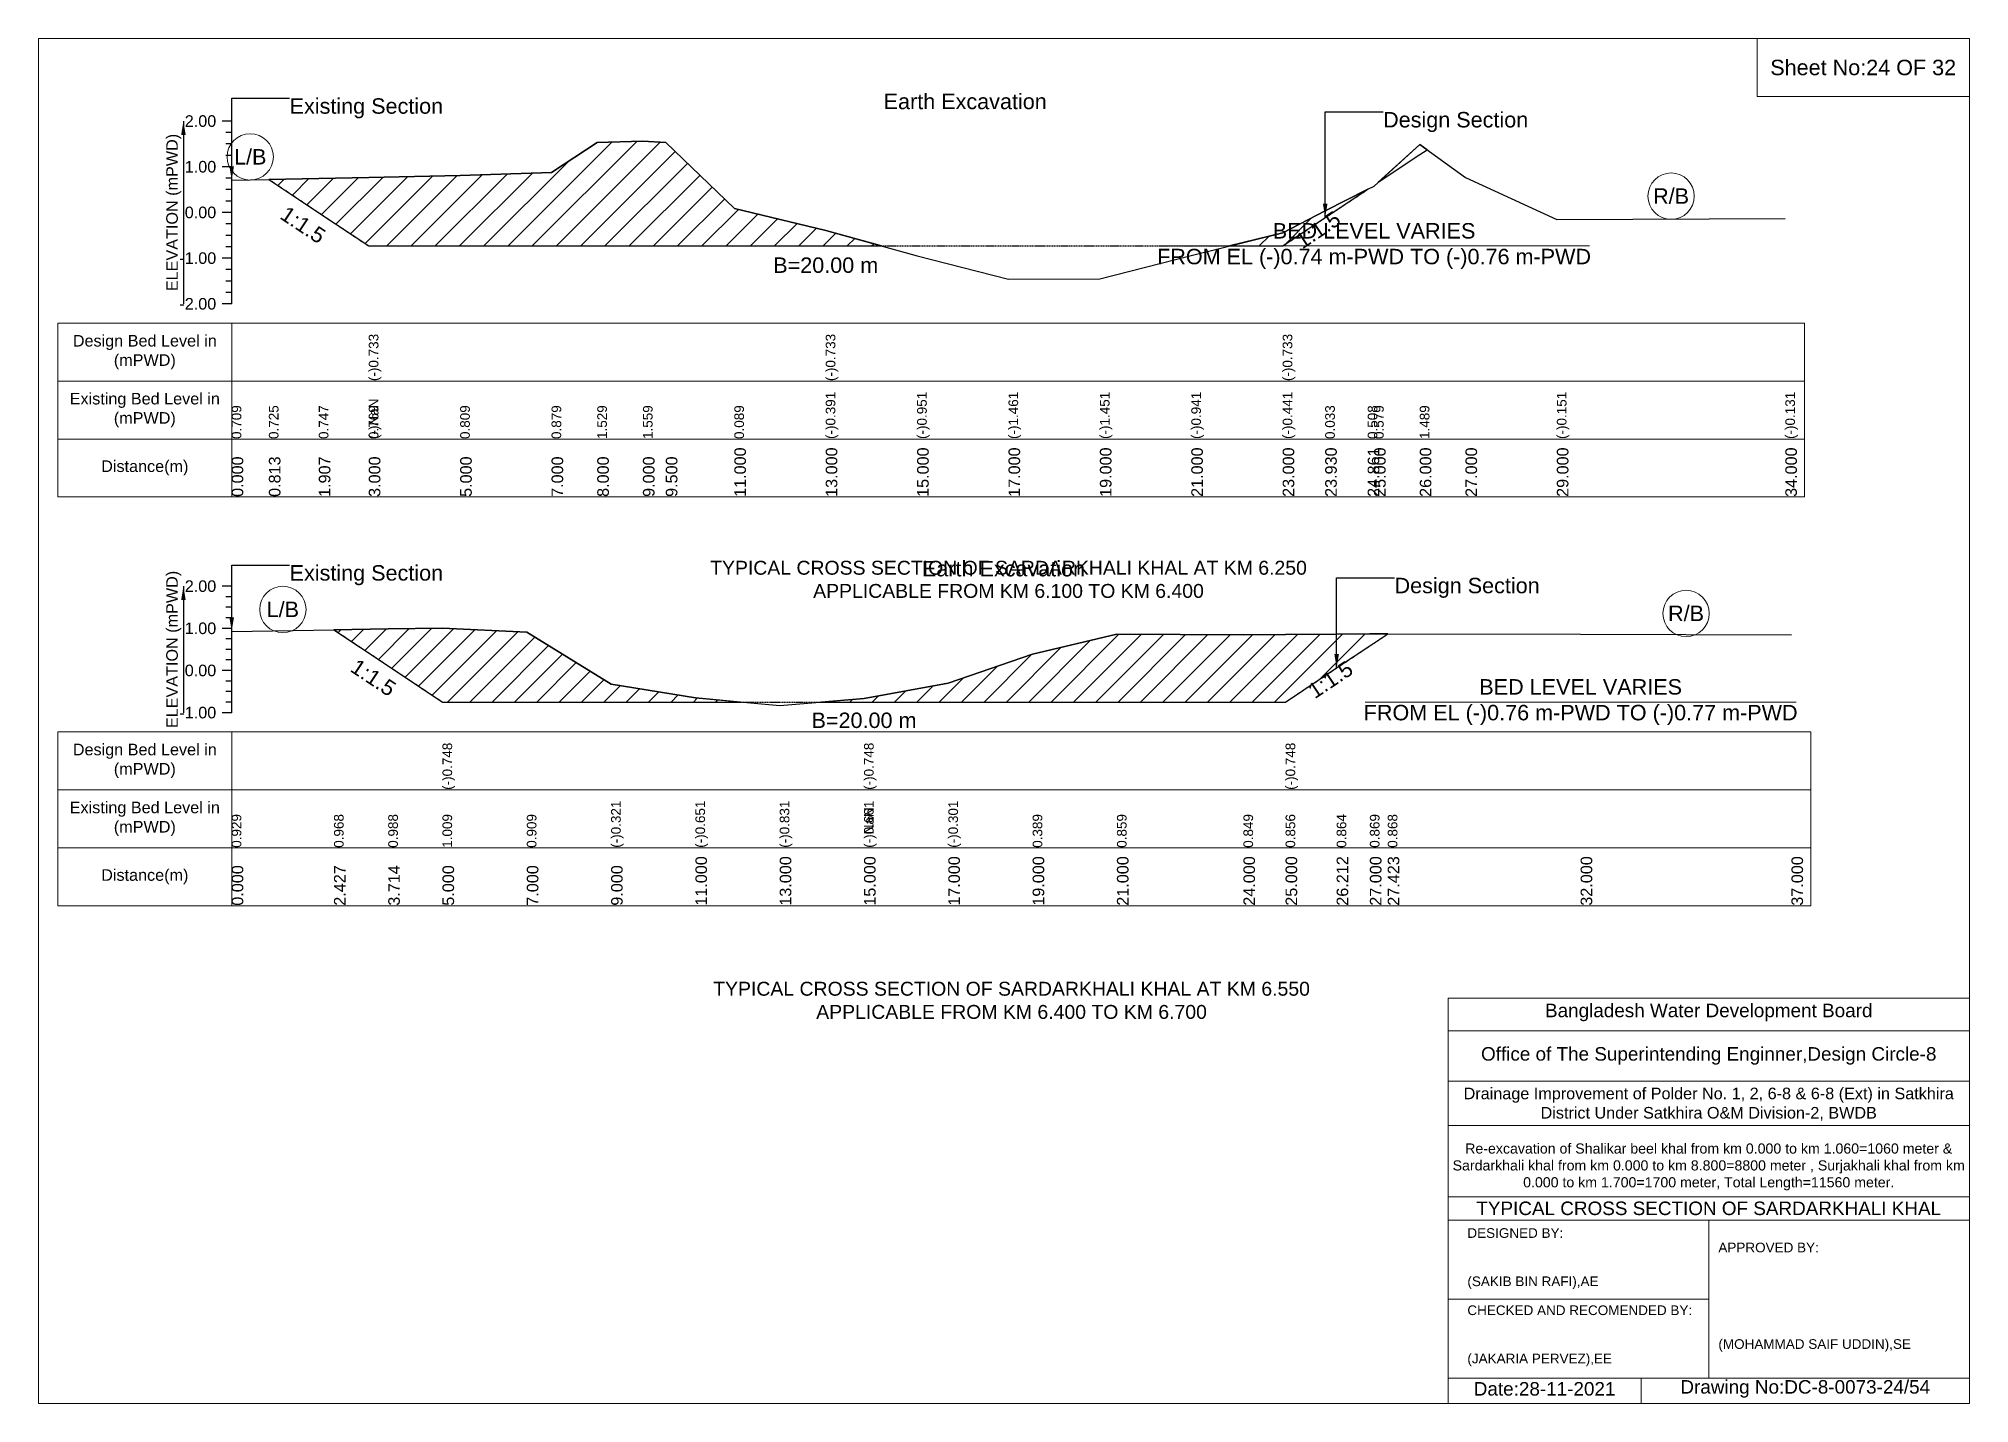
# Model space of a CAD drawing. Header units: inches. Extents: x 93000 to 416000, y -4242 to 0.
# Drawn here: x 330000 to 336000, y -4242 to 0 of the extents above; entities that cross this region are included whole.
import ezdxf

# ---------------------------------------------------------------- set-up
doc = ezdxf.new("R2010")
doc.units = ezdxf.units.IN
doc.header["$LTSCALE"] = 7
doc.header["$MEASUREMENT"] = 0
doc.linetypes.add('DASHED', pattern=[0.75, 0.5, -0.25])
for name, color, linetype, lineweight in [('Cross section Data Border', 7, 'Continuous', 9), ('Cross Section Labels', 7, 'Continuous', 9), ('Design_Bed_Level for Xsection', 7, 'DASHED', 25), ('Existing_Bed_Level for Xsection', 7, 'Continuous', 25), ('Long Section Labels', 7, 'Continuous', 9)]:
    doc.layers.add(name, color=color, linetype=linetype, lineweight=lineweight)
doc.styles.get("Standard").update_dxf_attribs({"font": 'arial.ttf'})
doc.dimstyles.get("Standard").update_dxf_attribs({"dimtxt": 0.18, "dimasz": 0.18, "dimexe": 0.18, "dimexo": 0.0625, "dimgap": 0.09, "dimtad": 0, "dimtih": 1, "dimtoh": 1, "dimdec": 4, "dimzin": 0, "dimdsep": 46, "dimtxsty": 'Standard', "dimcen": 0.09, "dimadec": 0, "dimazin": 0, "dimtfac": 1, "dimtdec": 4, "dimtofl": 0, "dimtmove": 0, "dimatfit": 3, "dimfxl": 0, "dimtolj": 1, "dimtzin": 0, "dimarcsym": 0})

msp = doc.modelspace()

# ---------------------------------------------------------------- texts
at = {"layer": 'Cross section Data Border', "attachment_point": 5}
for s, insert, char_height in [('Sheet No:24 OF 32', (335670, -90), 48), ('Bangladesh Water Development Board', (335190, -3027), 42), ('Office of The Superintending Enginner,Design Circle-8', (335190, -3162), 42)]:
    msp.add_mtext(s, dxfattribs=dict(at, insert=insert, char_height=char_height))
at = {"layer": 'Cross section Data Border'}
for s, insert, char_height, width, attachment_point in [('Design Bed Level in (mPWD)', (330330, -974.5), 36, 480, 5), ('Existing Bed Level in (mPWD)', (330330, -1154.5), 36, 480, 5), ('Distance(m)', (330330, -1334.5), 36, 480, 5), ('Design Bed Level in (mPWD)', (330330, -2245.1), 36, 480, 5), ('Existing Bed Level in (mPWD)', (330330, -2425.1), 36, 480, 5), ('Distance(m)', (330330, -2605.1), 36, 480, 5), ('Drainage Improvement of Polder No. 1, 2, 6-8 & 6-8 (Ext) in Satkhira District Under Satkhira O&M Division-2, BWDB', (335190, -3312), 36, 1680, 5), ('Re-excavation of Shalikar beel khal from km 0.000 to km 1.060=1060 meter & Sardarkhali khal from km 0.000 to km 8.800=8800 meter , Surjakhali khal from km 0.000 to km 1.700=1700 meter, Total Length=11560 meter.', (335190, -3507), 31.4683, 1620, 5), ('TYPICAL CROSS SECTION OF SARDARKHALI KHAL', (335190, -3636), 42, 1680, 5), ('DESIGNED BY:\\P\\P\\P(SAKIB BIN RAFI),AE', (334440, -3792), 30, 840, 4), ('APPROVED BY:\\P\\P\\P\\P\\P\\P(MOHAMMAD SAIF UDDIN),SE', (335220, -3912), 30, 840, 4), ('CHECKED AND RECOMENDED BY:\\P\\P\\P(JAKARIA PERVEZ),EE', (334440, -4032), 30, 840, 4), ('Date:28-11-2021', (334680, -4197), 42, 840, 5), ('Drawing No:DC-8-0073-24/54', (335490, -4197), 42, 1320, 5)]:
    msp.add_mtext(s, dxfattribs=dict(at, insert=insert, char_height=char_height, width=width, attachment_point=attachment_point))
at = {"layer": 'Cross Section Labels'}
for s, insert, char_height, attachment_point in [('Earth Excavation', (332626, -171.3), 48, 1), ('Existing Section', (330780, -185.5), 48, 1), ('Design Section', (334178.1, -228.1), 48, 1), ('L/B', (330657.7, -367.7), 48, 5), ('R/B', (335073, -489.6), 48, 5), ('BED LEVEL VARIES \\PFROM EL (-)0.74 m-PWD TO (-)0.76 m-PWD', (334150, -644.6), 48, 5), ('B=20.00 m', (332446, -680.1), 48, 2), ('Existing Section', (330780, -1636.6), 48, 1), ('TYPICAL CROSS SECTION OF SARDARKHALI KHAL AT KM 6.250\\PAPPLICABLE FROM KM 6.100 TO KM 6.400', (333014, -1681), 43.2, 5), ('Earth Excavation', (332745, -1623.5), 48, 1), ('Design Section', (334213.7, -1675.9), 48, 1), ('L/B', (330759, -1774.4), 48, 5), ('R/B', (335119.5, -1786.8), 48, 5), ('BED LEVEL VARIES \\PFROM EL (-)0.76 m-PWD TO (-)0.77 m-PWD', (334792, -2062.1), 48, 5), ('B=20.00 m', (332565, -2094.8), 48, 2), ('TYPICAL CROSS SECTION OF SARDARKHALI KHAL AT KM 6.550\\PAPPLICABLE FROM KM 6.400 TO KM 6.700', (333023.5, -2989.5), 43.2, 5)]:
    msp.add_mtext(s, dxfattribs=dict(at, insert=insert, char_height=char_height, attachment_point=attachment_point))
at = {"layer": 'Cross Section Labels', "char_height": 48, "attachment_point": 2}
for insert, rotation in [((330835.2, -558.8), 326.30993), ((333962.6, -574.2), 33.69007), ((331053.7, -1966.1), 326.30993), ((334001, -1972.6), 33.69007)]:
    msp.add_mtext('1:1.5', dxfattribs=dict(at, insert=insert, rotation=rotation))
at = {"layer": 'Existing_Bed_Level for Xsection', "char_height": 36, "attachment_point": 6}
for s, insert in [('2.00', (330552, -256.5)), ('1.00', (330552, -398.5)), ('0.00', (330552, -540.5)), ('-1.00', (330552, -682.5)), ('-2.00', (330552, -824.5)), ('2.00', (330552, -1702.1)), ('1.00', (330552, -1833.1)), ('0.00', (330552, -1964.1)), ('-1.00', (330552, -2095.1))]:
    msp.add_mtext(s, dxfattribs=dict(at, insert=insert))
at = {"layer": 'Existing_Bed_Level for Xsection', "char_height": 36, "attachment_point": 5, "rotation": 90}
for insert in [(330420, -540.5), (330420, -1898.6)]:
    msp.add_mtext('ELEVATION (mPWD)', dxfattribs=dict(at, insert=insert))
at = {"layer": 'Long Section Labels', "attachment_point": 1, "rotation": 90}
for s, insert, char_height in [('(-)0.733', (331026, -1064.5), 30), ('(-)0.733', (332446, -1064.5), 30), ('(-)0.733', (333866, -1064.5), 30), ('(-)NaN', (331026, -1244.5), 30), ('(-)NaN', (331026, -1244.5), 30), ('(-)NaN', (331026, -1244.5), 30), ('(-)0.391', (332446, -1244.5), 30), ('(-)0.391', (332446, -1244.5), 30), ('(-)0.951', (332730, -1244.5), 30), ('(-)1.461', (333014, -1244.5), 30), ('(-)1.451', (333298, -1244.5), 30), ('(-)0.941', (333582, -1244.5), 30), ('(-)0.441', (333866, -1244.5), 30), ('(-)0.441', (333866, -1244.5), 30), ('(-)0.151', (334718, -1244.5), 30), ('(-)0.131', (335428, -1244.5), 30), ('0.709', (330600, -1244.5), 30), ('0.725', (330715.5, -1244.5), 30), ('0.747', (330870.7, -1244.5), 30), ('0.769', (331026, -1244.5), 30), ('0.769', (331026, -1244.5), 30), ('0.769', (331026, -1244.5), 30), ('0.809', (331310, -1244.5), 30), ('0.879', (331594, -1244.5), 30), ('1.529', (331736, -1244.5), 30), ('1.529', (331736, -1244.5), 30), ('1.559', (331878, -1244.5), 30), ('0.089', (332162, -1244.5), 30), ('0.033', (333998.1, -1244.5), 30), ('0.508', (334130.2, -1244.5), 30), ('0.579', (334150, -1244.5), 30), ('1.489', (334292, -1244.5), 30), ('0.000', (330600, -1424.5), 36), ('0.813', (330715.5, -1424.5), 36), ('1.907', (330870.7, -1424.5), 36), ('3.000', (331026, -1424.5), 36), ('3.000', (331026, -1424.5), 36), ('3.000', (331026, -1424.5), 36), ('5.000', (331310, -1424.5), 36), ('7.000', (331594, -1424.5), 36), ('8.000', (331736, -1424.5), 36), ('9.000', (331878, -1424.5), 36), ('9.500', (331949, -1424.5), 36), ('11.000', (332162, -1424.5), 36), ('13.000', (332446, -1424.5), 36), ('13.000', (332446, -1424.5), 36), ('13.000', (332446, -1424.5), 36), ('15.000', (332730, -1424.5), 36), ('17.000', (333014, -1424.5), 36), ('19.000', (333298, -1424.5), 36), ('21.000', (333582, -1424.5), 36), ('23.000', (333866, -1424.5), 36), ('23.000', (333866, -1424.5), 36), ('23.000', (333866, -1424.5), 36), ('23.930', (333998.1, -1424.5), 36), ('24.861', (334130.2, -1424.5), 36), ('25.000', (334150, -1424.5), 36), ('26.000', (334292, -1424.5), 36), ('27.000', (334434, -1424.5), 36), ('29.000', (334718, -1424.5), 36), ('34.000', (335428, -1424.5), 36), ('(-)0.748', (331255, -2335.1), 30), ('(-)0.748', (332565, -2335.1), 30), ('(-)0.748', (333875, -2335.1), 30), ('(-)0.321', (331779, -2515.1), 30), ('(-)0.651', (332041, -2515.1), 30), ('(-)0.831', (332303, -2515.1), 30), ('(-)0.661', (332565, -2515.1), 30), ('(-)0.661', (332565, -2515.1), 30), ('(-)NaN', (332565, -2515.1), 30), ('(-)0.301', (332827, -2515.1), 30), ('0.929', (330600, -2515.1), 30), ('0.968', (330917.9, -2515.1), 30), ('0.988', (331086.5, -2515.1), 30), ('1.009', (331255, -2515.1), 30), ('1.009', (331255, -2515.1), 30), ('1.009', (331255, -2515.1), 30), ('0.909', (331517, -2515.1), 30), ('0.389', (333089, -2515.1), 30), ('0.859', (333351, -2515.1), 30), ('0.859', (333351, -2515.1), 30), ('0.849', (333744, -2515.1), 30), ('0.849', (333744, -2515.1), 30), ('0.856', (333875, -2515.1), 30), ('0.856', (333875, -2515.1), 30), ('0.856', (333875, -2515.1), 30), ('0.864', (334033.7, -2515.1), 30), ('0.869', (334137, -2515.1), 30), ('0.868', (334192.5, -2515.1), 30), ('0.000', (330600, -2695.1), 36), ('2.427', (330917.9, -2695.1), 36), ('3.714', (331086.5, -2695.1), 36), ('5.000', (331255, -2695.1), 36), ('5.000', (331255, -2695.1), 36), ('5.000', (331255, -2695.1), 36), ('7.000', (331517, -2695.1), 36), ('9.000', (331779, -2695.1), 36), ('11.000', (332041, -2695.1), 36), ('13.000', (332303, -2695.1), 36), ('15.000', (332565, -2695.1), 36), ('15.000', (332565, -2695.1), 36), ('15.000', (332565, -2695.1), 36), ('17.000', (332827, -2695.1), 36), ('19.000', (333089, -2695.1), 36), ('21.000', (333351, -2695.1), 36), ('24.000', (333744, -2695.1), 36), ('25.000', (333875, -2695.1), 36), ('25.000', (333875, -2695.1), 36), ('25.000', (333875, -2695.1), 36), ('26.212', (334033.7, -2695.1), 36), ('27.000', (334137, -2695.1), 36), ('27.423', (334192.5, -2695.1), 36), ('32.000', (334792, -2695.1), 36), ('37.000', (335447, -2695.1), 36)]:
    msp.add_mtext(s, dxfattribs=dict(at, insert=insert, char_height=char_height))

# ---------------------------------------------------------------- hatches: boundary and pattern name
at = {"layer": 'Existing_Bed_Level for Xsection'}
h = msp.add_hatch(dxfattribs=at)
h.set_pattern_fill('ANSI31', color=256, scale=426, style=0)
h.paths.add_polyline_path([(330715.5, -437.6), (330870.7, -541.1), (331026, -644.6), (331310, -644.6), (331594, -644.6), (331736, -644.6), (331878, -644.6), (331949, -644.6), (332162, -644.6), (332446, -644.6), (332619.2, -644.6), (332446, -596.1), (332162, -527.9), (331949, -323.4), (331878, -319.2), (331736, -323.4), (331594, -415.7), (331310, -425.7), (331026, -431.3), (330870.7, -434.4)])
h = msp.add_hatch(dxfattribs=at)
h.set_pattern_fill('ANSI31', color=256, scale=426, style=0)
h.paths.add_polyline_path([(334162.7, -446.7), (334292, -360.6), (334314.7, -345.4), (334292, -329.1)])
h = msp.add_hatch(dxfattribs=at)
h.set_pattern_fill('ANSI31', color=256, scale=426, style=0)
h.paths.add_polyline_path([(333700.4, -644.6), (333866, -644.6), (333998.1, -556.5), (334130.2, -468.4), (333998.1, -535.8), (333866, -603.2)])
h = msp.add_hatch(dxfattribs=at)
h.set_pattern_fill('ANSI31', color=256, scale=393, style=0)
h.paths.add_polyline_path([(330917.9, -1837.4), (331086.5, -1949.7), (331255, -2062.1), (331517, -2062.1), (331779, -2062.1), (332041, -2062.1), (332181.5, -2062.1), (332041, -2049.4), (331779, -2006.2), (331517, -1845.1), (331255, -1832), (331086.5, -1834.7)])
h = msp.add_hatch(dxfattribs=at)
h.set_pattern_fill('ANSI31', color=256, scale=393, style=0)
h.paths.add_polyline_path([(332431.7, -2062.1), (332565, -2062.1), (332827, -2062.1), (333089, -2062.1), (333351, -2062.1), (333744, -2062.1), (333875, -2062.1), (334033.7, -1956.2), (334137, -1887.4), (334192.5, -1850.4), (334137, -1850.3), (334033.7, -1851), (333875, -1852), (333744, -1852.9), (333351, -1851.6), (333089, -1913.2), (332827, -2003.6), (332565, -2050.7)])

# ---------------------------------------------------------------- linework, layer by layer
at = {"layer": 'Cross section Data Border'}
for points in [[(330000, 0), (336000, 0), (336000, -4242), (330000, -4242)], [(335340, 0), (336000, 0), (336000, -180), (335340, -180)], [(330060, -884.5), (335488, -884.5), (335488, -1424.5), (330060, -1424.5)], [(330060, -2155.1), (335507, -2155.1), (335507, -2695.1), (330060, -2695.1)]]:
    msp.add_lwpolyline(points, close=True, dxfattribs=at)
for points in [[(330600, -884.5), (330600, -1424.5)], [(330060, -1064.5), (335488, -1064.5)], [(330060, -1244.5), (335488, -1244.5)], [(330600, -2155.1), (330600, -2695.1)], [(330060, -2335.1), (335507, -2335.1)], [(330060, -2515.1), (335507, -2515.1)], [(334380, -4242), (334380, -2982), (336000, -2982)], [(334380, -3084), (336000, -3084)], [(334380, -3240), (336000, -3240)], [(334380, -3378), (336000, -3378)], [(334380, -3600), (336000, -3600)], [(334380, -3672), (336000, -3672)], [(335190, -3672), (335190, -4164)], [(334380, -3918), (335190, -3918)], [(334380, -4164), (336000, -4164)], [(334980, -4164), (334980, -4242)]]:
    msp.add_lwpolyline(points, dxfattribs=at)
at = {"layer": 'Cross Section Labels'}
for points in [[(333480.2, -644.6), (334819.8, -644.6)], [(334122.2, -2062.1), (335461.8, -2062.1)]]:
    msp.add_lwpolyline(points, dxfattribs=at)
for centre in [(330657.7, -367.7), (335073, -489.6), (330759, -1774.4), (335119.5, -1786.8)]:
    msp.add_circle(centre, 72, dxfattribs=at)
at = {"layer": 'Design_Bed_Level for Xsection'}
for points in [[(330715.5, -437.6), (330870.7, -541.1), (331026, -644.6), (332446, -644.6), (333866, -644.6), (333998.1, -556.5), (334130.2, -468.4)], [(330917.9, -1837.4), (331086.5, -1949.7), (331255, -2062.1), (332565, -2062.1), (333875, -2062.1), (334033.7, -1956.2), (334192.5, -1850.4)]]:
    msp.add_lwpolyline(points, dxfattribs=at)
at = {"layer": 'Existing_Bed_Level for Xsection'}
for points in [[(330600, -256.5), (330570, -256.5)], [(330600, -292), (330582, -292)], [(330600, -824.5), (330600, -682.5), (330600, -540.5), (330600, -398.5), (330600, -256.5)], [(330600, -327.5), (330582, -327.5)], [(330600, -439.9), (330715.5, -437.6), (330870.7, -434.4), (331026, -431.3), (331026, -431.3), (331310, -425.7), (331594, -415.7), (331736, -323.4), (331878, -319.2), (331949, -323.4), (332162, -527.9), (332446, -596.1), (332446, -596.1), (332730, -675.6), (333014, -748), (333298, -746.6), (333582, -674.2), (333866, -603.2), (333866, -603.2), (333998.1, -535.8), (334130.2, -468.4), (334150, -458.3), (334292, -329.1), (334434, -431.3), (334718, -562), (335428, -559.1)], [(330600, -398.5), (330570, -398.5)], [(330600, -363), (330582, -363)], [(330600, -434), (330582, -434)], [(330600, -469.5), (330582, -469.5)], [(330600, -505), (330582, -505)], [(330600, -540.5), (330570, -540.5)], [(330600, -576), (330582, -576)], [(330600, -611.5), (330582, -611.5)], [(330600, -647), (330582, -647)], [(330600, -682.5), (330570, -682.5)], [(330600, -718), (330582, -718)], [(330600, -753.5), (330582, -753.5)], [(330600, -824.5), (330570, -824.5)], [(330600, -789), (330582, -789)], [(330600, -1702.1), (330570, -1702.1)], [(330600, -1734.9), (330582, -1734.9)], [(330600, -2095.1), (330600, -1964.1), (330600, -1833.1), (330600, -1702.1)], [(330600, -1767.6), (330582, -1767.6)], [(330600, -1833.1), (330570, -1833.1)], [(330600, -1800.4), (330582, -1800.4)], [(330600, -1842.4), (330917.9, -1837.4), (331086.5, -1834.7), (331255, -1832), (331255, -1832), (331517, -1845.1), (331779, -2006.2), (332041, -2049.4), (332303, -2073), (332565, -2050.7), (332565, -2050.7), (332827, -2003.6), (333089, -1913.2), (333351, -1851.6), (333744, -1852.9), (333875, -1852), (333875, -1852), (334033.7, -1851), (334137, -1850.3), (334192.5, -1850.4), (334792, -1851.6), (335447, -1852.9)], [(330600, -1865.9), (330582, -1865.9)], [(330600, -1898.6), (330582, -1898.6)], [(330600, -1964.1), (330570, -1964.1)], [(330600, -1931.4), (330582, -1931.4)], [(330600, -1996.9), (330582, -1996.9)], [(330600, -2029.6), (330582, -2029.6)], [(330600, -2095.1), (330570, -2095.1)], [(330600, -2062.4), (330582, -2062.4)]]:
    msp.add_lwpolyline(points, dxfattribs=at)
for points in [[(330715.5, -437.6), (330870.7, -541.1), (331026, -644.6), (331026, -644.6), (331310, -644.6), (331594, -644.6), (331736, -644.6), (331878, -644.6), (331949, -644.6), (332162, -644.6), (332446, -644.6), (332446, -644.6), (332619.2, -644.6), (332446, -596.1), (332446, -596.1), (332162, -527.9), (331949, -323.4), (331878, -319.2), (331736, -323.4), (331594, -415.7), (331310, -425.7), (331026, -431.3), (331026, -431.3), (330870.7, -434.4)], [(334162.7, -446.7), (334292, -360.6), (334314.7, -345.4), (334292, -329.1)], [(333700.4, -644.6), (333866, -644.6), (333866, -644.6), (333998.1, -556.5), (334130.2, -468.4), (334130.2, -468.4), (334130.2, -468.4), (333998.1, -535.8), (333866, -603.2), (333866, -603.2)], [(330917.9, -1837.4), (331086.5, -1949.7), (331255, -2062.1), (331255, -2062.1), (331517, -2062.1), (331779, -2062.1), (332041, -2062.1), (332181.5, -2062.1), (332041, -2049.4), (331779, -2006.2), (331517, -1845.1), (331255, -1832), (331255, -1832), (331086.5, -1834.7)], [(332431.7, -2062.1), (332565, -2062.1), (332565, -2062.1), (332827, -2062.1), (333089, -2062.1), (333351, -2062.1), (333744, -2062.1), (333875, -2062.1), (333875, -2062.1), (334033.7, -1956.2), (334137, -1887.4), (334192.5, -1850.4), (334137, -1850.3), (334033.7, -1851), (333875, -1852), (333875, -1852), (333744, -1852.9), (333351, -1851.6), (333089, -1913.2), (332827, -2003.6), (332565, -2050.7), (332565, -2050.7)]]:
    msp.add_lwpolyline(points, close=True, dxfattribs=at)

msp.set_redraw_order([(e.dxf.handle, doc.entitydb.next_handle()) for e in msp.query("TEXT MTEXT ATTDEF DIMENSION ARC_DIMENSION")])  # texts and dimensions are drawn at this point

# ---------------------------------------------------------------- leaders
at = {"layer": 'Cross Section Labels', "annotation_type": 0, "has_hookline": 1, "hookline_direction": 0}
for points, text_width in [([(330600, -439.9), (330600, -185.5), (330779.9, -185.5)], 467.2), ([(333998.1, -556.5), (333998.1, -228.1), (334178, -228.1)], 441.2), ([(330600, -1842.4), (330600, -1636.6), (330779.9, -1636.6)], 467.2), ([(334033.7, -1956.2), (334033.7, -1675.9), (334213.6, -1675.9)], 441.2)]:
    msp.add_leader(points, dimstyle='Standard', override={"dimasz": 43.2}, dxfattribs=dict(at, text_width=text_width))
at = {"layer": 'Existing_Bed_Level for Xsection'}
for points in [[(330450, -256.5), (330450, -824.5)], [(330450, -1702.1), (330450, -2095.1)]]:
    msp.add_leader(points, dimstyle='Standard', override={"dimasz": 43.2}, dxfattribs=at)

doc.saveas('drawing.dxf')
